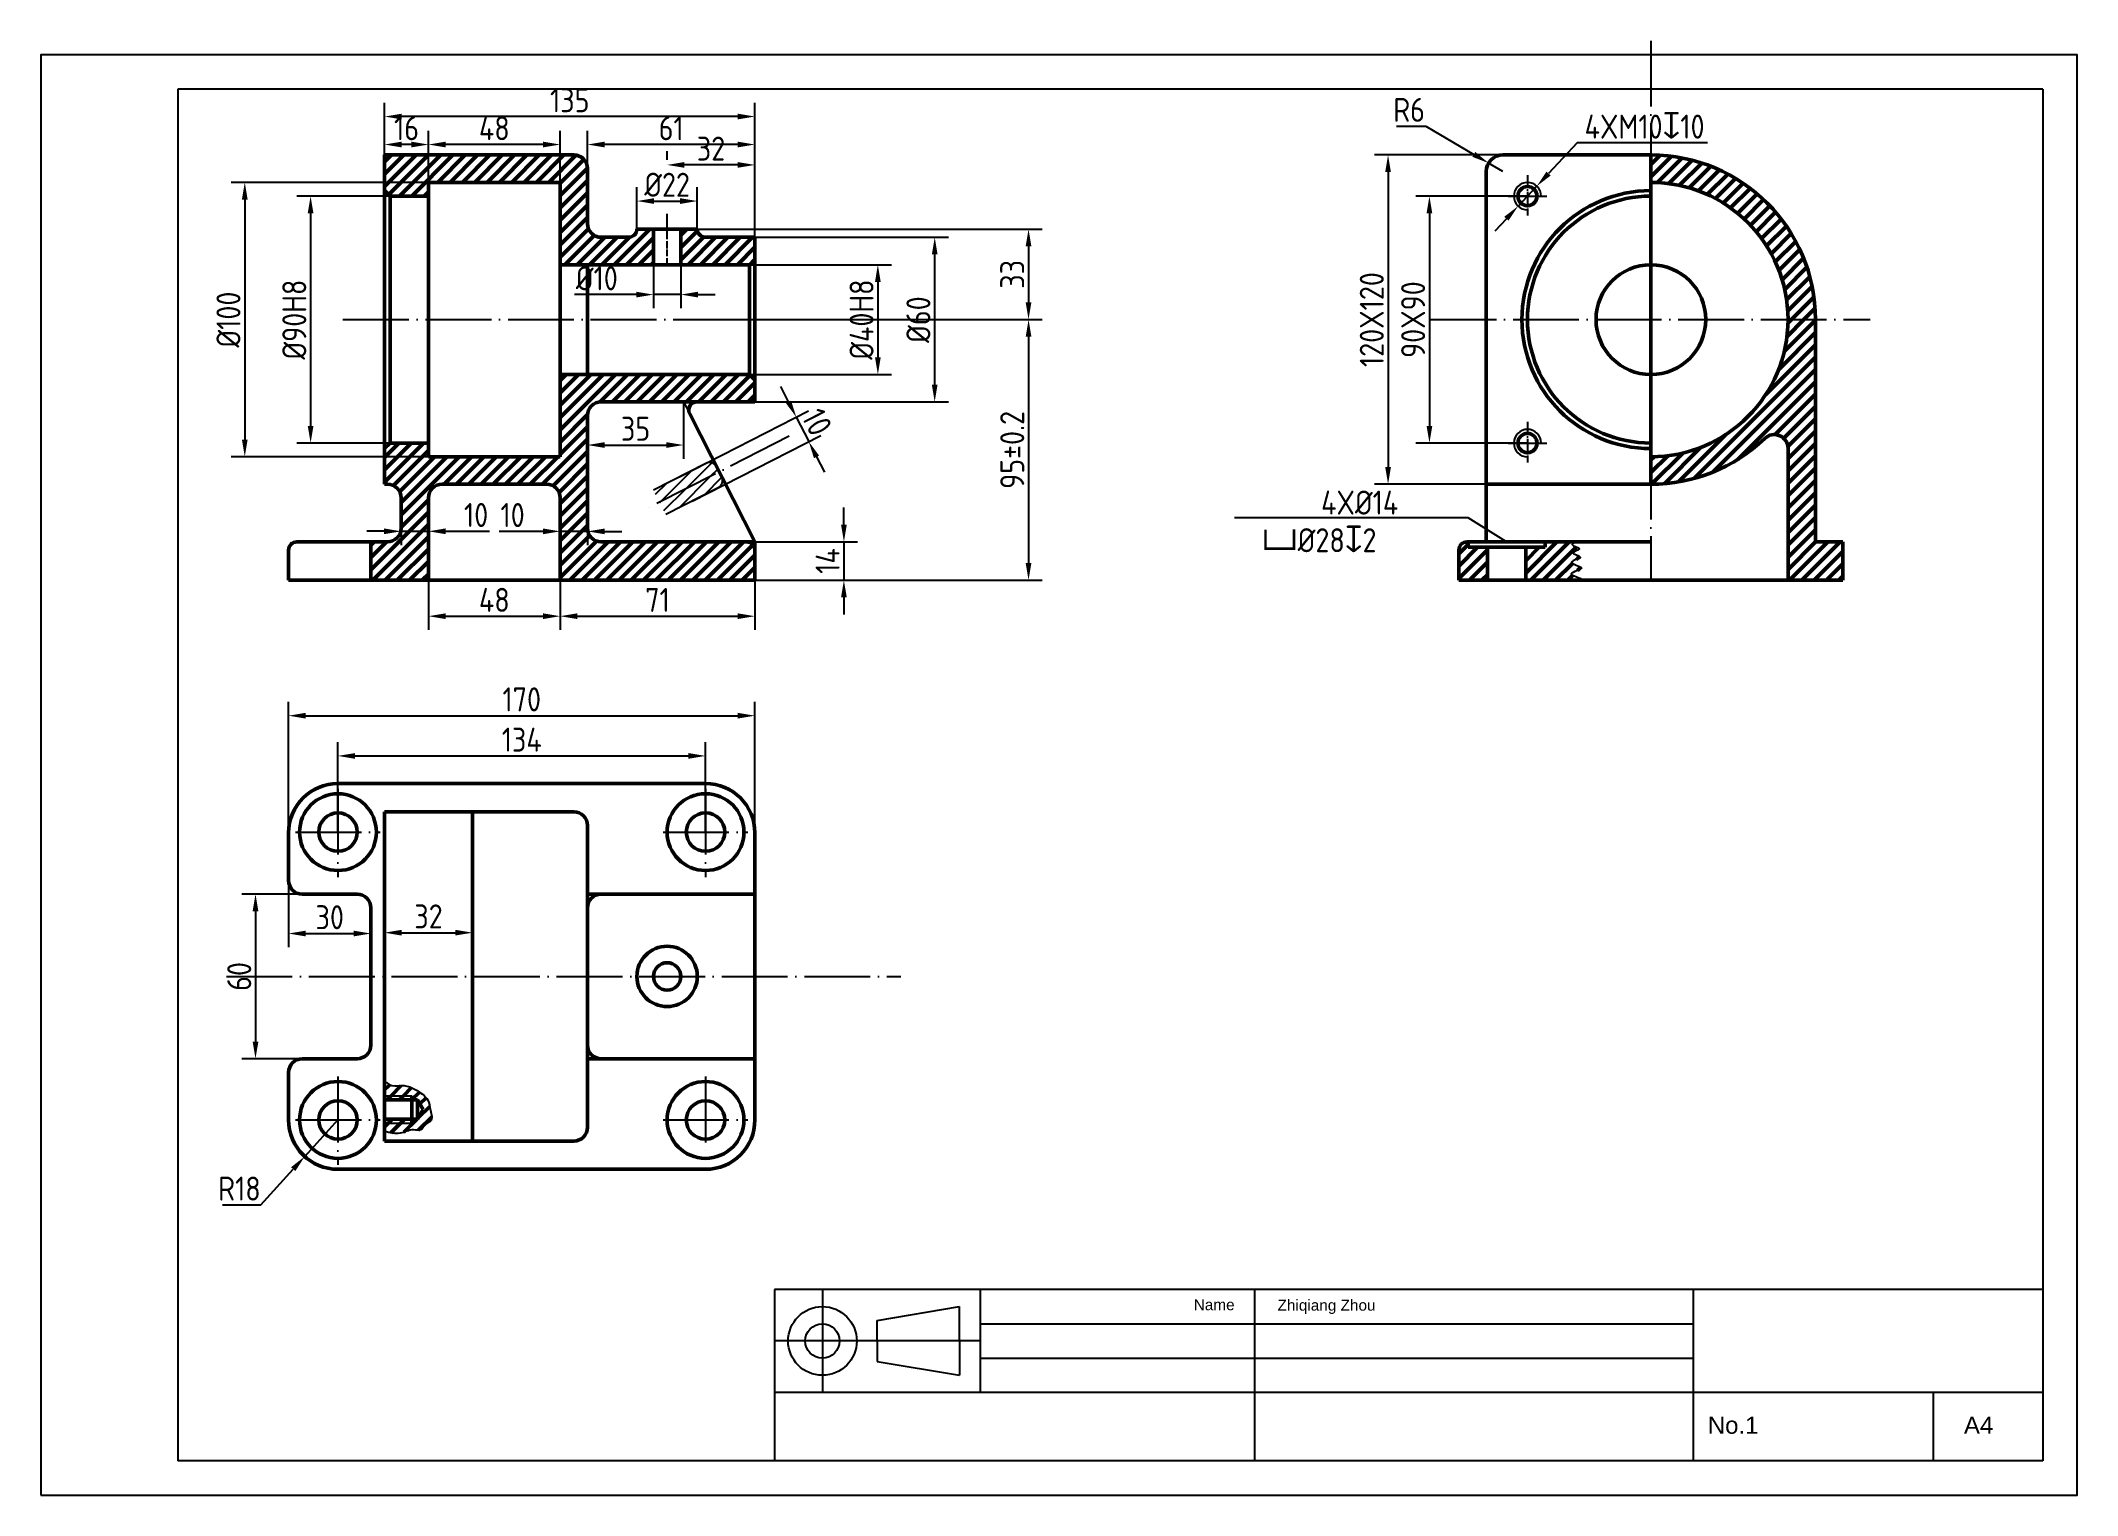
# Model space of a CAD drawing. Header units: millimetres. Extents: x 4130 to 4873, y 2611 to 3141.
import ezdxf

# ---------------------------------------------------------------- set-up
doc = ezdxf.new("R2010")
doc.units = ezdxf.units.MM
doc.linetypes.add('ACAD_ISO04W100', pattern=[30, 24, -3, 0, -3])
for name, color, linetype, lineweight in [('剖面线', 3, 'Continuous', 25), ('标注', 3, 'Continuous', 25), ('粗实线', 7, 'Continuous', 50), ('粗实线 @ 1', 7, 'Continuous', 50), ('细实线', 3, 'Continuous', 25), ('细点画线', 1, 'ACAD_ISO04W100', 25)]:
    doc.layers.add(name, color=color, linetype=linetype, lineweight=lineweight)
doc.styles.add('Annotative', font='arial.ttf')
doc.styles.add('CFST0', font='gbenor.shx', dxfattribs={"bigfont": 'gbcbig.shx'})
doc.styles.get("Standard").update_dxf_attribs({"font": 'arial.ttf'})
doc.dimstyles.new('新机械', dxfattribs={"dimscale": 2.5, "dimtxt": 3.5, "dimasz": 2.5, "dimexe": 2, "dimexo": 0, "dimtad": 1, "dimdsep": 46, "dimtxsty": 'CFST0', "dimcen": 2.5, "dimclrd": 256, "dimclre": 256, "dimclrt": 256, "dimadec": 0, "dimazin": 0, "dimtfac": 1, "dimtmove": 0, "dimatfit": 3, "dimfxl": 0, "dimlwd": -1, "dimlwe": -1, "dimarcsym": 0})
doc.dimstyles.new('新机械$3', dxfattribs={"dimscale": 2.5, "dimtxt": 3.5, "dimasz": 2.5, "dimexe": 2, "dimexo": 0, "dimtad": 1, "dimtoh": 1, "dimdsep": 46, "dimtxsty": 'CFST0', "dimcen": 2.5, "dimclrd": 256, "dimclre": 256, "dimclrt": 256, "dimadec": 0, "dimazin": 0, "dimtfac": 1, "dimtmove": 0, "dimatfit": 3, "dimfxl": 0, "dimlwd": -1, "dimlwe": -1, "dimarcsym": 0})
doc.dimstyles.new('新机械$4', dxfattribs={"dimscale": 2.5, "dimtxt": 3.5, "dimasz": 2.5, "dimexe": 2, "dimexo": 0, "dimtad": 1, "dimtoh": 1, "dimdsep": 46, "dimtxsty": 'CFST0', "dimcen": 2.5, "dimclrd": 256, "dimclre": 256, "dimclrt": 256, "dimadec": 0, "dimazin": 0, "dimtfac": 1, "dimtmove": 0, "dimatfit": 3, "dimfxl": 0, "dimlwd": -1, "dimlwe": -1, "dimarcsym": 0})
pattern_1 = [(45, (0, 70.3107), (-2.245064, 2.245064), [])]
pattern_2 = [(45, (107.966, 0), (-2.245064, 2.245064), [])]

msp = doc.modelspace()

# ---------------------------------------------------------------- texts
at = {"char_height": 6.25, "attachment_point": 1}
for s, insert in [('No.1', (4737.937, 2639.694)), ('A4', (4831.316, 2639.694))]:
    msp.add_mtext_dynamic_manual_height_columns(s, width=100, gutter_width=31.25, heights=[10.437], dxfattribs=dict(at, insert=insert))
at = {"layer": '标注', "char_height": 8.75, "width": 130.16228, "attachment_point": 1, "style": 'CFST0'}
for s, insert in [('4X%%C14', (4596.944, 2977.207)), ('{\\Fgdt|c0;\\H1.125x;v}%%C28{\\Fgdt|c0;\\H1.125x;x}2', (4575.286, 2964.589))]:
    msp.add_mtext(s, dxfattribs=dict(at, insert=insert))
at = {"layer": '粗实线 @ 1', "style": 'Annotative'}
for s, p in [('Name', (4550.5, 2678.476)), ('Zhiqiang Zhou', (4581.061, 2678.302))]:
    msp.add_text(s, height=4, dxfattribs=at).set_placement(p)

# ---------------------------------------------------------------- blocks, each defined once
blk = doc.blocks.new('*D1')
at = {"layer": 'Defpoints', "color": 0, "transparency": 16777216}
for p in [(4353.5, 3059.53), (4363.5, 3059.53), (4363.5, 3048.64)]:
    blk.add_point(p, dxfattribs=at)
at = {"layer": '标注', "transparency": 16777216}
for p, q in [((4353.5, 3059.53), (4353.5, 3043.64)), ((4363.5, 3059.53), (4363.5, 3043.64)), ((4347.25, 3048.64), (4324.75, 3048.64)), ((4363.5, 3048.64), (4353.5, 3048.64)), ((4369.75, 3048.64), (4376, 3048.64))]:
    blk.add_line(p, q, dxfattribs=at)
for points in [[(4347.25, 3049.68), (4347.25, 3047.6), (4353.5, 3048.64)], [(4369.75, 3049.68), (4369.75, 3047.6), (4363.5, 3048.64)]]:
    blk.add_solid(points, dxfattribs=at)
at = {"layer": '标注', "transparency": 16777216, "insert": (4332.88, 3054.58), "char_height": 8.75, "attachment_point": 5, "style": 'CFST0'}
blk.add_mtext('%%C10', dxfattribs=at)
blk = doc.blocks.new('*D2')
at = {"layer": 'Defpoints', "color": 0, "transparency": 16777216}
for p in [(4369.5, 3082.74), (4347.5, 3072.53), (4369.5, 3072.53)]:
    blk.add_point(p, dxfattribs=at)
at = {"layer": '标注', "transparency": 16777216}
for p, q in [((4347.5, 3072.53), (4347.5, 3087.74)), ((4353.75, 3082.74), (4363.25, 3082.74)), ((4369.5, 3072.53), (4369.5, 3087.74))]:
    blk.add_line(p, q, dxfattribs=at)
for points in [[(4353.75, 3083.78), (4353.75, 3081.7), (4347.5, 3082.74)], [(4363.25, 3083.78), (4363.25, 3081.7), (4369.5, 3082.74)]]:
    blk.add_solid(points, dxfattribs=at)
at = {"layer": '标注', "transparency": 16777216, "insert": (4358.5, 3088.68), "char_height": 8.75, "attachment_point": 5, "style": 'CFST0'}
blk.add_mtext('%%C22', dxfattribs=at)
blk = doc.blocks.new('*D3')
at = {"layer": 'Defpoints', "color": 0, "transparency": 16777216}
for p in [(4358.5, 3095.91), (4358.5, 3069.53), (4390.5, 3069.53)]:
    blk.add_point(p, dxfattribs=at)
at = {"layer": '标注', "transparency": 16777216}
for p, q in [((4358.5, 3097.74), (4358.5, 3100.91)), ((4390.5, 3069.53), (4390.5, 3100.91)), ((4384.25, 3095.91), (4364.75, 3095.91)), ((4358.5, 3069.53), (4358.5, 3078.05))]:
    blk.add_line(p, q, dxfattribs=at)
for points in [[(4364.75, 3096.95), (4364.75, 3094.87), (4358.5, 3095.91)], [(4384.25, 3096.95), (4384.25, 3094.87), (4390.5, 3095.91)]]:
    blk.add_solid(points, dxfattribs=at)
at = {"layer": '标注', "transparency": 16777216, "insert": (4374.5, 3101.85), "char_height": 8.75, "attachment_point": 5, "style": 'CFST0'}
blk.add_mtext('32', dxfattribs=at)
blk = doc.blocks.new('*D4')
at = {"layer": 'Defpoints', "color": 0, "transparency": 16777216}
for p in [(4255.5, 3113.54), (4255.5, 3099.53), (4390.5, 3069.53)]:
    blk.add_point(p, dxfattribs=at)
at = {"layer": '标注', "transparency": 16777216}
for p, q in [((4255.5, 3099.53), (4255.5, 3118.54)), ((4390.5, 3069.53), (4390.5, 3118.54)), ((4384.25, 3113.54), (4261.75, 3113.54))]:
    blk.add_line(p, q, dxfattribs=at)
for points in [[(4261.75, 3114.58), (4261.75, 3112.5), (4255.5, 3113.54)], [(4384.25, 3114.58), (4384.25, 3112.5), (4390.5, 3113.54)]]:
    blk.add_solid(points, dxfattribs=at)
at = {"layer": '标注', "transparency": 16777216, "insert": (4323, 3119.48), "char_height": 8.75, "attachment_point": 5, "style": 'CFST0'}
blk.add_mtext('135', dxfattribs=at)
blk = doc.blocks.new('*D5')
at = {"layer": 'Defpoints', "color": 0, "transparency": 16777216}
for p in [(4329.5, 3103.34), (4329.5, 3074.53), (4390.5, 3069.53)]:
    blk.add_point(p, dxfattribs=at)
at = {"layer": '标注', "transparency": 16777216}
for p, q in [((4329.5, 3074.53), (4329.5, 3108.34)), ((4390.5, 3069.53), (4390.5, 3108.34)), ((4384.25, 3103.34), (4335.75, 3103.34))]:
    blk.add_line(p, q, dxfattribs=at)
for points in [[(4335.75, 3104.38), (4335.75, 3102.3), (4329.5, 3103.34)], [(4384.25, 3104.38), (4384.25, 3102.3), (4390.5, 3103.34)]]:
    blk.add_solid(points, dxfattribs=at)
at = {"layer": '标注', "transparency": 16777216, "insert": (4360, 3109.28), "char_height": 8.75, "attachment_point": 5, "style": 'CFST0'}
blk.add_mtext('61', dxfattribs=at)
blk = doc.blocks.new('*D6')
at = {"layer": 'Defpoints', "color": 0, "transparency": 16777216}
for p in [(4271.5, 3103.34), (4271.5, 3089.53), (4319.5, 3089.53)]:
    blk.add_point(p, dxfattribs=at)
at = {"layer": '标注', "transparency": 16777216}
for p, q in [((4271.5, 3089.53), (4271.5, 3108.34)), ((4319.5, 3089.53), (4319.5, 3108.34)), ((4313.25, 3103.34), (4277.75, 3103.34))]:
    blk.add_line(p, q, dxfattribs=at)
for points in [[(4277.75, 3104.38), (4277.75, 3102.3), (4271.5, 3103.34)], [(4313.25, 3104.38), (4313.25, 3102.3), (4319.5, 3103.34)]]:
    blk.add_solid(points, dxfattribs=at)
at = {"layer": '标注', "transparency": 16777216, "insert": (4295.5, 3109.28), "char_height": 8.75, "attachment_point": 5, "style": 'CFST0'}
blk.add_mtext('48', dxfattribs=at)
blk = doc.blocks.new('*D7')
at = {"layer": 'Defpoints', "color": 0, "transparency": 16777216}
for p in [(4255.5, 3103.34), (4255.5, 3089.53), (4271.5, 3089.53)]:
    blk.add_point(p, dxfattribs=at)
at = {"layer": '标注', "transparency": 16777216}
for p, q in [((4255.5, 3089.53), (4255.5, 3108.34)), ((4271.5, 3089.53), (4271.5, 3108.34)), ((4265.25, 3103.34), (4261.75, 3103.34))]:
    blk.add_line(p, q, dxfattribs=at)
for points in [[(4261.75, 3104.38), (4261.75, 3102.3), (4255.5, 3103.34)], [(4265.25, 3104.38), (4265.25, 3102.3), (4271.5, 3103.34)]]:
    blk.add_solid(points, dxfattribs=at)
at = {"layer": '标注', "transparency": 16777216, "insert": (4263.5, 3109.28), "char_height": 8.75, "attachment_point": 5, "style": 'CFST0'}
blk.add_mtext('16', dxfattribs=at)
blk = doc.blocks.new('*D8')
at = {"layer": 'Defpoints', "color": 0, "transparency": 16777216}
for p in [(4364.5, 3009.53), (4329.5, 3000.51), (4364.5, 2993.81)]:
    blk.add_point(p, dxfattribs=at)
at = {"layer": '标注', "transparency": 16777216}
for p, q in [((4364.5, 3009.53), (4364.5, 2988.81)), ((4329.5, 3000.51), (4329.5, 2988.81)), ((4335.75, 2993.81), (4358.25, 2993.81))]:
    blk.add_line(p, q, dxfattribs=at)
for points in [[(4335.75, 2994.85), (4335.75, 2992.77), (4329.5, 2993.81)], [(4358.25, 2994.85), (4358.25, 2992.77), (4364.5, 2993.81)]]:
    blk.add_solid(points, dxfattribs=at)
at = {"layer": '标注', "transparency": 16777216, "insert": (4347, 2999.75), "char_height": 8.75, "attachment_point": 5, "style": 'CFST0'}
blk.add_mtext('35', dxfattribs=at)
blk = doc.blocks.new('*D9')
at = {"layer": 'Defpoints', "color": 0, "transparency": 16777216}
for p in [(4271.5, 2944.53), (4319.5, 2944.53), (4319.5, 2931.43)]:
    blk.add_point(p, dxfattribs=at)
at = {"layer": '标注', "transparency": 16777216}
for p, q in [((4271.5, 2944.53), (4271.5, 2926.43)), ((4319.5, 2944.53), (4319.5, 2926.43)), ((4277.75, 2931.43), (4313.25, 2931.43))]:
    blk.add_line(p, q, dxfattribs=at)
for points in [[(4277.75, 2932.47), (4277.75, 2930.39), (4271.5, 2931.43)], [(4313.25, 2932.47), (4313.25, 2930.39), (4319.5, 2931.43)]]:
    blk.add_solid(points, dxfattribs=at)
at = {"layer": '标注', "transparency": 16777216, "insert": (4295.5, 2937.37), "char_height": 8.75, "attachment_point": 5, "style": 'CFST0'}
blk.add_mtext('48', dxfattribs=at)
blk = doc.blocks.new('*D10')
at = {"layer": 'Defpoints', "color": 0, "transparency": 16777216}
for p in [(4319.5, 2944.53), (4390.5, 2944.53), (4390.5, 2931.43)]:
    blk.add_point(p, dxfattribs=at)
at = {"layer": '标注', "transparency": 16777216}
for p, q in [((4319.5, 2944.53), (4319.5, 2926.43)), ((4390.5, 2944.53), (4390.5, 2926.43)), ((4325.75, 2931.43), (4384.25, 2931.43))]:
    blk.add_line(p, q, dxfattribs=at)
for points in [[(4325.75, 2932.47), (4325.75, 2930.39), (4319.5, 2931.43)], [(4384.25, 2932.47), (4384.25, 2930.39), (4390.5, 2931.43)]]:
    blk.add_solid(points, dxfattribs=at)
at = {"layer": '标注', "transparency": 16777216, "insert": (4355, 2937.37), "char_height": 8.75, "attachment_point": 5, "style": 'CFST0'}
blk.add_mtext('71', dxfattribs=at)
blk = doc.blocks.new('*D11')
at = {"layer": 'Defpoints', "color": 0, "transparency": 16777216}
for p in [(4390.5, 2895.16), (4220.5, 2843.79), (4390.5, 2843.79)]:
    blk.add_point(p, dxfattribs=at)
at = {"layer": '标注', "transparency": 16777216}
for p, q in [((4220.5, 2843.79), (4220.5, 2900.16)), ((4390.5, 2843.79), (4390.5, 2900.16)), ((4226.75, 2895.16), (4384.25, 2895.16))]:
    blk.add_line(p, q, dxfattribs=at)
for points in [[(4226.75, 2896.21), (4226.75, 2894.12), (4220.5, 2895.16)], [(4384.25, 2896.21), (4384.25, 2894.12), (4390.5, 2895.16)]]:
    blk.add_solid(points, dxfattribs=at)
at = {"layer": '标注', "transparency": 16777216, "insert": (4305.5, 2901.1), "char_height": 8.75, "attachment_point": 5, "style": 'CFST0'}
blk.add_mtext('170', dxfattribs=at)
blk = doc.blocks.new('*D12')
at = {"layer": 'Defpoints', "color": 0, "transparency": 16777216}
for p in [(4372.5, 2880.5), (4238.5, 2852.73), (4372.5, 2852.73)]:
    blk.add_point(p, dxfattribs=at)
at = {"layer": '标注', "transparency": 16777216}
for p, q in [((4238.5, 2852.73), (4238.5, 2885.5)), ((4372.5, 2852.73), (4372.5, 2885.5)), ((4244.75, 2880.5), (4366.25, 2880.5))]:
    blk.add_line(p, q, dxfattribs=at)
for points in [[(4244.75, 2881.54), (4244.75, 2879.45), (4238.5, 2880.5)], [(4366.25, 2881.54), (4366.25, 2879.45), (4372.5, 2880.5)]]:
    blk.add_solid(points, dxfattribs=at)
at = {"layer": '标注', "transparency": 16777216, "insert": (4305.5, 2886.43), "char_height": 8.75, "attachment_point": 5, "style": 'CFST0'}
blk.add_mtext('134', dxfattribs=at)
blk = doc.blocks.new('*D13')
at = {"layer": 'Defpoints', "color": 0, "transparency": 16777216}
for p in [(4287.5, 2816.07), (4255.5, 2800.13), (4287.5, 2800.13)]:
    blk.add_point(p, dxfattribs=at)
at = {"layer": '标注', "transparency": 16777216}
for p, q in [((4255.5, 2800.13), (4255.5, 2821.07)), ((4261.75, 2816.07), (4281.25, 2816.07)), ((4287.5, 2800.13), (4287.5, 2821.07))]:
    blk.add_line(p, q, dxfattribs=at)
for points in [[(4261.75, 2817.12), (4261.75, 2815.03), (4255.5, 2816.07)], [(4281.25, 2817.12), (4281.25, 2815.03), (4287.5, 2816.07)]]:
    blk.add_solid(points, dxfattribs=at)
at = {"layer": '标注', "transparency": 16777216, "insert": (4271.5, 2822.01), "char_height": 8.75, "attachment_point": 5, "style": 'CFST0'}
blk.add_mtext('32', dxfattribs=at)
blk = doc.blocks.new('*D14')
at = {"layer": 'Defpoints', "color": 0, "transparency": 16777216}
for p in [(4220.5, 2835.13), (4250.5, 2817.81), (4250.5, 2815.76)]:
    blk.add_point(p, dxfattribs=at)
at = {"layer": '标注', "transparency": 16777216}
for p, q in [((4220.5, 2835.13), (4220.5, 2810.76)), ((4226.75, 2815.76), (4244.25, 2815.76)), ((4250.5, 2817.81), (4250.5, 2810.76))]:
    blk.add_line(p, q, dxfattribs=at)
for points in [[(4226.75, 2816.81), (4226.75, 2814.72), (4220.5, 2815.76)], [(4244.25, 2816.81), (4244.25, 2814.72), (4250.5, 2815.76)]]:
    blk.add_solid(points, dxfattribs=at)
at = {"layer": '标注', "transparency": 16777216, "insert": (4235.5, 2821.7), "char_height": 8.75, "attachment_point": 5, "style": 'CFST0'}
blk.add_mtext('30', dxfattribs=at)
blk = doc.blocks.new('*D15')
at = {"layer": 'Defpoints', "color": 0, "transparency": 16777216}
for p in [(4387.5, 2958.53), (4379.42, 2944.53), (4422.95, 2944.53)]:
    blk.add_point(p, dxfattribs=at)
at = {"layer": '标注', "transparency": 16777216}
for p, q in [((4422.95, 2964.78), (4422.95, 2971.03)), ((4387.5, 2958.53), (4427.95, 2958.53)), ((4422.95, 2958.53), (4422.95, 2944.53)), ((4379.42, 2944.53), (4427.95, 2944.53)), ((4422.95, 2938.28), (4422.95, 2932.03))]:
    blk.add_line(p, q, dxfattribs=at)
for points in [[(4421.91, 2964.78), (4424, 2964.78), (4422.95, 2958.53)], [(4421.91, 2938.28), (4424, 2938.28), (4422.95, 2944.53)]]:
    blk.add_solid(points, dxfattribs=at)
at = {"layer": '标注', "transparency": 16777216, "insert": (4417.02, 2951.53), "char_height": 8.75, "attachment_point": 5, "rotation": 90, "style": 'CFST0'}
blk.add_mtext('14', dxfattribs=at)
blk = doc.blocks.new('*D16')
at = {"layer": 'Defpoints', "color": 0, "transparency": 16777216}
for p in [(4235.5, 2830.13), (4208.43, 2770.13), (4235.5, 2770.13)]:
    blk.add_point(p, dxfattribs=at)
at = {"layer": '标注', "transparency": 16777216}
for p, q in [((4235.5, 2830.13), (4203.43, 2830.13)), ((4208.43, 2823.88), (4208.43, 2776.38)), ((4235.5, 2770.13), (4203.43, 2770.13))]:
    blk.add_line(p, q, dxfattribs=at)
for points in [[(4207.39, 2823.88), (4209.48, 2823.88), (4208.43, 2830.13)], [(4207.39, 2776.38), (4209.48, 2776.38), (4208.43, 2770.13)]]:
    blk.add_solid(points, dxfattribs=at)
at = {"layer": '标注', "transparency": 16777216, "insert": (4202.5, 2800.13), "char_height": 8.75, "attachment_point": 5, "rotation": 90, "style": 'CFST0'}
blk.add_mtext('60', dxfattribs=at)
blk = doc.blocks.new('*D17')
at = {"layer": 'Defpoints', "color": 0, "transparency": 16777216}
for p in [(4319.5, 3089.53), (4204.52, 2989.53), (4319.5, 2989.53)]:
    blk.add_point(p, dxfattribs=at)
at = {"layer": '标注', "transparency": 16777216}
for p, q in [((4319.5, 3089.53), (4199.52, 3089.53)), ((4204.52, 3083.28), (4204.52, 2995.78)), ((4319.5, 2989.53), (4199.52, 2989.53))]:
    blk.add_line(p, q, dxfattribs=at)
for points in [[(4203.48, 3083.28), (4205.56, 3083.28), (4204.52, 3089.53)], [(4203.48, 2995.78), (4205.56, 2995.78), (4204.52, 2989.53)]]:
    blk.add_solid(points, dxfattribs=at)
at = {"layer": '标注', "transparency": 16777216, "insert": (4198.58, 3039.53), "char_height": 8.75, "attachment_point": 5, "rotation": 90, "style": 'CFST0'}
blk.add_mtext('%%C100', dxfattribs=at)
blk = doc.blocks.new('*D18')
at = {"layer": 'Defpoints', "color": 0, "transparency": 16777216}
for p in [(4261.5, 2963.53), (4271.5, 2963.53), (4271.5, 2962.37)]:
    blk.add_point(p, dxfattribs=at)
at = {"layer": '标注', "transparency": 16777216}
for p, q in [((4261.5, 2963.53), (4261.5, 2957.37)), ((4271.5, 2963.53), (4271.5, 2957.37)), ((4255.25, 2962.37), (4249, 2962.37)), ((4261.5, 2962.37), (4271.5, 2962.37)), ((4277.75, 2962.37), (4293.7, 2962.37))]:
    blk.add_line(p, q, dxfattribs=at)
for points in [[(4255.25, 2963.42), (4255.25, 2961.33), (4261.5, 2962.37)], [(4277.75, 2963.42), (4277.75, 2961.33), (4271.5, 2962.37)]]:
    blk.add_solid(points, dxfattribs=at)
at = {"layer": '标注', "transparency": 16777216, "insert": (4288.85, 2968.31), "char_height": 8.75, "attachment_point": 5, "style": 'CFST0'}
blk.add_mtext('10', dxfattribs=at)
blk = doc.blocks.new('*D19')
at = {"layer": 'Defpoints', "color": 0, "transparency": 16777216}
for p in [(4319.5, 2963.53), (4329.5, 2963.53), (4319.5, 2962.34)]:
    blk.add_point(p, dxfattribs=at)
at = {"layer": '标注', "transparency": 16777216}
for p, q in [((4319.5, 2963.53), (4319.5, 2957.34)), ((4329.5, 2963.53), (4329.5, 2957.34)), ((4313.25, 2962.34), (4297.31, 2962.34)), ((4329.5, 2962.34), (4319.5, 2962.34)), ((4335.75, 2962.34), (4342, 2962.34))]:
    blk.add_line(p, q, dxfattribs=at)
for points in [[(4313.25, 2963.38), (4313.25, 2961.3), (4319.5, 2962.34)], [(4335.75, 2963.38), (4335.75, 2961.3), (4329.5, 2962.34)]]:
    blk.add_solid(points, dxfattribs=at)
at = {"layer": '标注', "transparency": 16777216, "insert": (4302.16, 2968.28), "char_height": 8.75, "attachment_point": 5, "style": 'CFST0'}
blk.add_mtext('10', dxfattribs=at)
blk = doc.blocks.new('*D20')
at = {"layer": 'Defpoints', "color": 0, "transparency": 16777216}
for p in [(4257.5, 3084.53), (4228.52, 2994.53), (4257.5, 2994.53)]:
    blk.add_point(p, dxfattribs=at)
at = {"layer": '标注', "transparency": 16777216}
for p, q in [((4257.5, 3084.53), (4223.52, 3084.53)), ((4228.52, 3078.28), (4228.52, 3000.78)), ((4257.5, 2994.53), (4223.52, 2994.53))]:
    blk.add_line(p, q, dxfattribs=at)
for points in [[(4227.48, 3078.28), (4229.56, 3078.28), (4228.52, 3084.53)], [(4227.48, 3000.78), (4229.56, 3000.78), (4228.52, 2994.53)]]:
    blk.add_solid(points, dxfattribs=at)
at = {"layer": '标注', "transparency": 16777216, "insert": (4222.58, 3039.53), "char_height": 8.75, "attachment_point": 5, "rotation": 90, "style": 'CFST0'}
blk.add_mtext('%%C90H8', dxfattribs=at)
blk = doc.blocks.new('*D21')
at = {"layer": 'Defpoints', "color": 0, "transparency": 16777216}
for p in [(4388.5, 3059.53), (4388.5, 3019.53), (4435.33, 3019.53)]:
    blk.add_point(p, dxfattribs=at)
at = {"layer": '标注', "transparency": 16777216}
for p, q in [((4388.5, 3059.53), (4440.33, 3059.53)), ((4435.33, 3053.28), (4435.33, 3025.78)), ((4388.5, 3019.53), (4440.33, 3019.53))]:
    blk.add_line(p, q, dxfattribs=at)
for points in [[(4434.29, 3053.28), (4436.37, 3053.28), (4435.33, 3059.53)], [(4434.29, 3025.78), (4436.37, 3025.78), (4435.33, 3019.53)]]:
    blk.add_solid(points, dxfattribs=at)
at = {"layer": '标注', "transparency": 16777216, "insert": (4429.39, 3039.53), "char_height": 8.75, "attachment_point": 5, "rotation": 90, "style": 'CFST0'}
blk.add_mtext('%%C40H8', dxfattribs=at)
blk = doc.blocks.new('*D22')
at = {"layer": 'Defpoints', "color": 0, "transparency": 16777216}
for p in [(4377.7, 3069.53), (4456.06, 3069.53), (4362.5, 3009.53)]:
    blk.add_point(p, dxfattribs=at)
at = {"layer": '标注', "transparency": 16777216}
for p, q in [((4377.7, 3069.53), (4461.06, 3069.53)), ((4456.06, 3015.78), (4456.06, 3063.28)), ((4362.5, 3009.53), (4461.06, 3009.53))]:
    blk.add_line(p, q, dxfattribs=at)
for points in [[(4455.02, 3063.28), (4457.1, 3063.28), (4456.06, 3069.53)], [(4455.02, 3015.78), (4457.1, 3015.78), (4456.06, 3009.53)]]:
    blk.add_solid(points, dxfattribs=at)
at = {"layer": '标注', "transparency": 16777216, "insert": (4450.12, 3039.53), "char_height": 8.75, "attachment_point": 5, "rotation": 90, "style": 'CFST0'}
blk.add_mtext('%%C60', dxfattribs=at)
blk = doc.blocks.new('*D23')
at = {"layer": 'Defpoints', "color": 0, "transparency": 16777216}
for p in [(4363.5, 3072.53), (4363.5, 3039.53), (4490.27, 3039.53)]:
    blk.add_point(p, dxfattribs=at)
at = {"layer": '标注', "transparency": 16777216}
for p, q in [((4363.5, 3072.53), (4495.27, 3072.53)), ((4490.27, 3066.28), (4490.27, 3045.78)), ((4363.5, 3039.53), (4441.06, 3039.53)), ((4460.75, 3039.53), (4495.27, 3039.53))]:
    blk.add_line(p, q, dxfattribs=at)
for points in [[(4489.23, 3066.28), (4491.31, 3066.28), (4490.27, 3072.53)], [(4489.23, 3045.78), (4491.31, 3045.78), (4490.27, 3039.53)]]:
    blk.add_solid(points, dxfattribs=at)
at = {"layer": '标注', "transparency": 16777216, "insert": (4484.33, 3056.03), "char_height": 8.75, "attachment_point": 5, "rotation": 90, "style": 'CFST0'}
blk.add_mtext('33', dxfattribs=at)
blk = doc.blocks.new('*D24')
at = {"layer": 'Defpoints', "color": 0, "transparency": 16777216}
for p in [(4363.5, 3039.53), (4390.5, 2944.53), (4490.27, 2944.53)]:
    blk.add_point(p, dxfattribs=at)
at = {"layer": '标注', "transparency": 16777216}
for p, q in [((4363.5, 3039.53), (4495.27, 3039.53)), ((4490.27, 3033.28), (4490.27, 2950.78)), ((4390.5, 2944.53), (4495.27, 2944.53))]:
    blk.add_line(p, q, dxfattribs=at)
for points in [[(4489.23, 3033.28), (4491.31, 3033.28), (4490.27, 3039.53)], [(4489.23, 2950.78), (4491.31, 2950.78), (4490.27, 2944.53)]]:
    blk.add_solid(points, dxfattribs=at)
at = {"layer": '标注', "transparency": 16777216, "insert": (4484.33, 2992.03), "char_height": 8.75, "attachment_point": 5, "rotation": 90, "style": 'CFST0'}
blk.add_mtext('95%%P0.2', dxfattribs=at)
blk = doc.blocks.new('*D25')
at = {"layer": 'Defpoints', "color": 0, "transparency": 16777216}
for p in [(4672.18, 3084.53), (4636.43, 2994.53), (4672.18, 2994.53)]:
    blk.add_point(p, dxfattribs=at)
at = {"layer": '标注', "transparency": 16777216}
for p, q in [((4672.18, 3084.53), (4631.43, 3084.53)), ((4636.43, 3078.28), (4636.43, 3000.78)), ((4672.18, 2994.53), (4631.43, 2994.53))]:
    blk.add_line(p, q, dxfattribs=at)
for points in [[(4635.39, 3078.28), (4637.47, 3078.28), (4636.43, 3084.53)], [(4635.39, 3000.78), (4637.47, 3000.78), (4636.43, 2994.53)]]:
    blk.add_solid(points, dxfattribs=at)
at = {"layer": '标注', "transparency": 16777216, "insert": (4630.49, 3039.53), "char_height": 8.75, "attachment_point": 5, "rotation": 90, "style": 'CFST0'}
blk.add_mtext('90X90', dxfattribs=at)
blk = doc.blocks.new('*D26')
at = {"layer": 'Defpoints', "color": 0, "transparency": 16777216}
for p in [(4690.18, 3099.53), (4621.35, 2979.53), (4690.18, 2979.53)]:
    blk.add_point(p, dxfattribs=at)
at = {"layer": '标注', "transparency": 16777216}
for p, q in [((4690.18, 3099.53), (4616.35, 3099.53)), ((4621.35, 3093.28), (4621.35, 2985.78)), ((4690.18, 2979.53), (4616.35, 2979.53))]:
    blk.add_line(p, q, dxfattribs=at)
for points in [[(4620.31, 3093.28), (4622.39, 3093.28), (4621.35, 3099.53)], [(4620.31, 2985.78), (4622.39, 2985.78), (4621.35, 2979.53)]]:
    blk.add_solid(points, dxfattribs=at)
at = {"layer": '标注', "transparency": 16777216, "insert": (4615.41, 3039.53), "char_height": 8.75, "attachment_point": 5, "rotation": 90, "style": 'CFST0'}
blk.add_mtext('120X120', dxfattribs=at)
blk = doc.blocks.new('*D27')
at = {"layer": 'Defpoints', "color": 0, "transparency": 16777216}
for p in [(4410.14, 2995.05), (4363.04, 2982.27), (4367.58, 2973.36)]:
    blk.add_point(p, dxfattribs=at)
at = {"layer": '标注', "transparency": 16777216}
for p, q in [((4402.76, 3009.53), (4399.92, 3015.1)), ((4363.04, 2982.27), (4410.05, 3006.23)), ((4405.6, 3003.96), (4410.14, 2995.05)), ((4367.58, 2973.36), (4414.59, 2997.32)), ((4412.98, 2989.49), (4415.82, 2983.92))]:
    blk.add_line(p, q, dxfattribs=at)
for points in [[(4403.69, 3010), (4401.83, 3009.06), (4405.6, 3003.96)], [(4413.91, 2989.96), (4412.05, 2989.01), (4410.14, 2995.05)]]:
    blk.add_solid(points, dxfattribs=at)
at = {"layer": '标注', "transparency": 16777216, "insert": (4413.16, 3002.21), "char_height": 8.75, "attachment_point": 5, "rotation": 297.01267, "style": 'CFST0'}
blk.add_mtext('10', dxfattribs=at)
blk = doc.blocks.new('*D28')
at = {"layer": 'Defpoints', "color": 0, "transparency": 16777216}
for p in [(4658.01, 3096.57), (4663.18, 3093.53)]:
    blk.add_point(p, dxfattribs=at)
at = {"layer": '标注', "transparency": 16777216}
for p, q in [((4624.47, 3110.05), (4635.14, 3110.05)), ((4635.14, 3110.05), (4652.62, 3099.75)), ((4663.18, 3093.53), (4658.01, 3096.57))]:
    blk.add_line(p, q, dxfattribs=at)
blk.add_solid([(4653.15, 3100.65), (4652.09, 3098.85), (4658.01, 3096.57)], dxfattribs=at)
at = {"layer": '标注', "transparency": 16777216, "insert": (4629.03, 3115.99), "char_height": 8.75, "attachment_point": 5, "style": 'CFST0'}
blk.add_mtext('R6', dxfattribs=at)
blk = doc.blocks.new('*D29')
at = {"layer": 'Defpoints', "color": 0, "transparency": 16777216}
for p in [(4238.5, 2747.82), (4226.39, 2734.51)]:
    blk.add_point(p, dxfattribs=at)
at = {"layer": '标注', "transparency": 16777216}
for p, q in [((4238.5, 2747.82), (4226.39, 2734.51)), ((4210.33, 2716.86), (4222.18, 2729.89)), ((4196.37, 2716.86), (4210.33, 2716.86))]:
    blk.add_line(p, q, dxfattribs=at)
blk.add_solid([(4221.41, 2730.59), (4222.95, 2729.19), (4226.39, 2734.51)], dxfattribs=at)
at = {"layer": '标注', "transparency": 16777216, "insert": (4202.57, 2722.8), "char_height": 8.75, "attachment_point": 5, "style": 'CFST0'}
blk.add_mtext('R18', dxfattribs=at)
blk = doc.blocks.new('*D30')
at = {"layer": 'Defpoints', "color": 0, "transparency": 16777216}
for p in [(4675.59, 3088.18), (4668.76, 3080.88)]:
    blk.add_point(p, dxfattribs=at)
at = {"layer": '标注', "transparency": 16777216}
for p, q in [((4690.31, 3103.92), (4679.86, 3092.74)), ((4737.87, 3103.92), (4690.31, 3103.92)), ((4668.76, 3080.88), (4675.59, 3088.18)), ((4664.49, 3076.31), (4660.22, 3071.75))]:
    blk.add_line(p, q, dxfattribs=at)
for points in [[(4679.1, 3093.46), (4680.62, 3092.03), (4675.59, 3088.18)], [(4663.73, 3077.02), (4665.25, 3075.6), (4668.76, 3080.88)]]:
    blk.add_solid(points, dxfattribs=at)
at = {"layer": '标注', "transparency": 16777216, "insert": (4714.87, 3110.41), "char_height": 8.75, "attachment_point": 5, "style": 'CFST0'}
blk.add_mtext('4XM10{\\Fgdt|c0;\\H1.125x;x}10', dxfattribs=at)

# ---------------------------------------------------------------- dimensions: what is measured, and where the dimension line sits
at = {"layer": '标注'}
for base, p1, p2, picture, middle in [((4255.504, 3113.543), (4390.504, 3069.528), (4255.504, 3099.528), '*D4', (4323.004, 3119.48)), ((4329.504, 3103.338), (4390.504, 3069.528), (4329.504, 3074.528), '*D5', (4360.004, 3109.275)), ((4364.504, 2993.812), (4329.504, 3000.507), (4364.504, 3009.528), '*D8', (4347.004, 2999.749)), ((4319.504, 2931.428), (4271.504, 2944.528), (4319.504, 2944.528), '*D9', (4295.504, 2937.366)), ((4390.504, 2895.164), (4220.504, 2843.789), (4390.504, 2843.789), '*D11', (4305.504, 2901.101)), ((4372.504, 2880.495), (4238.504, 2852.727), (4372.504, 2852.727), '*D12', (4305.504, 2886.433)), ((4250.504, 2815.765), (4220.504, 2835.133), (4250.504, 2817.813), '*D14', (4235.504, 2821.702)), ((4287.504, 2816.074), (4255.504, 2800.133), (4287.504, 2800.133), '*D13', (4271.504, 2822.011))]:
    dim = msp.add_linear_dim(base=base, p1=p1, p2=p2, dimstyle='新机械', dxfattribs=at)
    dim.commit()
    dim.dimension.update_dxf_attribs({"geometry": picture, "text_midpoint": middle})
for center, mpoint, picture, middle in [((4663.176, 3093.528), (4658.007, 3096.575), '*D28', (4629.026, 3110.049)), ((4238.504, 2747.823), (4226.389, 2734.51), '*D29', (4202.567, 2716.861))]:
    dim = msp.add_radius_dim(center=center, mpoint=mpoint, dimstyle='新机械$4', dxfattribs=at)
    dim.commit()
    dim.dimension.update_dxf_attribs({"geometry": picture, "text_midpoint": middle, "dimtype": 164})
for base, p1, p2, picture, middle in [((4255.504, 3103.338), (4271.504, 3089.528), (4255.504, 3089.528), '*D7', (4263.504, 3109.275)), ((4271.504, 3103.338), (4319.504, 3089.528), (4271.504, 3089.528), '*D6', (4295.504, 3109.275)), ((4390.504, 2931.428), (4319.504, 2944.528), (4390.504, 2944.528), '*D10', (4355.004, 2937.366))]:
    dim = msp.add_linear_dim(base=base, p1=p1, p2=p2, dimstyle='新机械', override={"dimtmove": 1}, dxfattribs=at)
    dim.commit()
    dim.dimension.update_dxf_attribs({"geometry": picture, "text_midpoint": middle})
dim = msp.add_diameter_dim_2p(p1=(4668.76, 3080.877), p2=(4675.591, 3088.18), text='4XM10{\\Fgdt|c0;\\H1.125x;x}10', dimstyle='新机械$3', dxfattribs=at)
dim.commit()
dim.dimension.update_dxf_attribs({"geometry": '*D30', "text_midpoint": (4714.873, 3103.922), "dimtype": 163})
for base, p1, p2, picture, middle in [((4358.504, 3095.912), (4390.504, 3069.528), (4358.504, 3069.528), '*D3', (4374.504, 3095.912)), ((4271.504, 2962.375), (4261.504, 2963.528), (4271.504, 2963.528), '*D18', (4288.85, 2962.375)), ((4319.504, 2962.341), (4329.504, 2963.528), (4319.504, 2963.528), '*D19', (4302.157, 2962.341))]:
    dim = msp.add_linear_dim(base=base, p1=p1, p2=p2, dimstyle='新机械', dxfattribs=at)
    dim.commit()
    dim.dimension.update_dxf_attribs({"geometry": picture, "text_midpoint": middle, "dimtype": 160})
for base, p1, p2, text, picture, middle in [((4621.348, 2979.528), (4690.176, 3099.528), (4690.176, 2979.528), '<>X120', '*D26', (4615.41, 3039.528)), ((4204.521, 2989.528), (4319.504, 3089.528), (4319.504, 2989.528), '%%C<>', '*D17', (4198.584, 3039.528)), ((4228.521, 2994.528), (4257.504, 3084.528), (4257.504, 2994.528), '%%C<>H8', '*D20', (4222.583, 3039.528)), ((4636.432, 2994.528), (4672.176, 3084.528), (4672.176, 2994.528), '<>X90', '*D25', (4630.495, 3039.528)), ((4456.059, 3069.528), (4362.504, 3009.528), (4377.7, 3069.528), '%%C<>', '*D22', (4450.121, 3039.528)), ((4435.331, 3019.528), (4388.504, 3059.528), (4388.504, 3019.528), '%%C<>H8', '*D21', (4429.394, 3039.528))]:
    dim = msp.add_linear_dim(base=base, p1=p1, p2=p2, angle=90, text=text, dimstyle='新机械', dxfattribs=at)
    dim.commit()
    dim.dimension.update_dxf_attribs({"geometry": picture, "text_midpoint": middle})
for base, p1, p2, picture, middle in [((4369.504, 3082.739), (4347.504, 3072.528), (4369.504, 3072.528), '*D2', (4358.504, 3082.739)), ((4363.504, 3048.641), (4353.504, 3059.528), (4363.504, 3059.528), '*D1', (4332.876, 3048.641))]:
    dim = msp.add_linear_dim(base=base, p1=p1, p2=p2, text='%%C<>', dimstyle='新机械', dxfattribs=at)
    dim.commit()
    dim.dimension.update_dxf_attribs({"geometry": picture, "text_midpoint": middle, "dimtype": 160})
for base, p1, p2, picture, middle in [((4490.269, 3039.528), (4363.504, 3072.528), (4363.504, 3039.528), '*D23', (4484.331, 3056.028)), ((4422.955, 2944.528), (4387.504, 2958.528), (4379.421, 2944.528), '*D15', (4417.017, 2951.528)), ((4208.434, 2770.133), (4235.504, 2830.133), (4235.504, 2770.133), '*D16', (4202.497, 2800.133))]:
    dim = msp.add_linear_dim(base=base, p1=p1, p2=p2, angle=90, dimstyle='新机械', dxfattribs=at)
    dim.commit()
    dim.dimension.update_dxf_attribs({"geometry": picture, "text_midpoint": middle})
dim = msp.add_linear_dim(base=(4490.269, 2944.528), p1=(4363.504, 3039.528), p2=(4390.504, 2944.528), angle=90, text='<>%%P0.2', dimstyle='新机械', override={"dimtmove": 1}, dxfattribs=at)
dim.commit()
dim.dimension.update_dxf_attribs({"geometry": '*D24', "text_midpoint": (4484.331, 2992.028)})
dim = msp.add_aligned_dim(p1=(4363.037, 2982.266), p2=(4367.579, 2973.357), distance=47.772, dimstyle='新机械', dxfattribs=at)
dim.commit()
dim.dimension.update_dxf_attribs({"geometry": '*D27', "text_midpoint": (4413.158, 3002.205)})

# ---------------------------------------------------------------- hatches: boundary and pattern name
at = {"layer": '剖面线', "lineweight": 50}
h = msp.add_hatch(dxfattribs=at)
h.set_pattern_fill('LINE', color=256, angle=45)
h.paths.add_polyline_path([(4255.504, 3099.528), (4255.504, 3086.528), (4257.504, 3084.528), (4271.504, 3084.528), (4271.504, 3089.528), (4319.504, 3089.528), (4319.504, 3059.528), (4353.504, 3059.528), (4353.504, 3072.528), (4347.504, 3072.528, -0.4142136), (4344.504, 3069.528), (4334.504, 3069.528, -0.4142136), (4329.504, 3074.528), (4329.504, 3094.528, 0.4142136), (4324.504, 3099.528)])
h = msp.add_hatch(dxfattribs=at)
h.set_pattern_fill('LINE', color=256, angle=45)
h.set_pattern_definition(pattern_2)
h.paths.add_polyline_path([(4717.176, 3099.528), (4717.176, 3089.528, -0.4142136), (4767.176, 3039.528), (4777.176, 3039.528, 0.4142136)])
h = msp.add_hatch(dxfattribs=at)
h.set_pattern_fill('LINE', color=256, angle=45)
h.paths.add_polyline_path([(4390.504, 3069.528), (4372.504, 3069.528, -0.4142136), (4369.504, 3072.528), (4363.504, 3072.528), (4363.504, 3059.528), (4388.504, 3059.528), (4390.504, 3061.528)])
h = msp.add_hatch(dxfattribs=at)
h.set_pattern_fill('LINE', color=256, angle=45)
h.set_pattern_definition(pattern_2)
h.paths.add_polyline_path([(4767.176, 2944.528), (4787.176, 2944.528), (4787.176, 2958.528), (4777.176, 2958.528), (4777.176, 3039.528), (4767.176, 3039.528, -0.4142136), (4717.176, 2989.528), (4717.176, 2979.528, 0.193534), (4758.714, 2996.232, -0.6607132), (4767.176, 2992.624)])
h = msp.add_hatch(dxfattribs=at)
h.set_pattern_fill('LINE', color=256, angle=45)
h.paths.add_polyline_path([(4390.504, 3017.528), (4388.504, 3019.528), (4319.504, 3019.528), (4319.504, 2989.528), (4271.504, 2989.528), (4271.504, 2994.528), (4257.504, 2994.528), (4255.504, 2992.528), (4255.504, 2979.528), (4256.504, 2979.528, -0.4142136), (4261.504, 2974.528), (4261.504, 2963.528, -0.4142136), (4256.504, 2958.528), (4255.504, 2958.528), (4250.504, 2958.528), (4250.504, 2944.528), (4271.504, 2944.528), (4271.504, 2974.528, -0.4142136), (4276.504, 2979.528), (4314.504, 2979.528, -0.4142136), (4319.504, 2974.528), (4319.504, 2944.528), (4390.504, 2944.528), (4390.504, 2955.528, 0.4142136), (4387.504, 2958.528), (4334.504, 2958.528, -0.4142136), (4329.504, 2963.528), (4329.504, 3004.528, -0.4142136), (4334.504, 3009.528), (4390.504, 3009.528)])
at = {"layer": '剖面线'}
h = msp.add_hatch(dxfattribs=at)
h.set_pattern_fill('LINE', color=256, angle=45)
h.paths.add_polyline_path([(4377.504, 2984.028), (4376.589, 2985.822, 0.4129152), (4372.56, 2987.12), (4353.515, 2977.411), (4355.786, 2972.956)])
h = msp.add_hatch(dxfattribs=at)
h.set_pattern_fill('LINE', color=256, angle=45)
h.paths.add_polyline_path([(4377.102, 2978.211, 0.4156278), (4378.406, 2982.26), (4377.504, 2984.028), (4355.786, 2972.956), (4358.057, 2968.502)])
at = {"layer": '剖面线', "lineweight": 50}
h = msp.add_hatch(dxfattribs=at)
h.set_pattern_fill('LINE', color=256, angle=45)
h.set_pattern_definition(pattern_2)
h.paths.add_polyline_path([(4657.582, 2956.528), (4650.582, 2956.528), (4650.582, 2958.528), (4650.176, 2958.528, 0.4142136), (4647.176, 2955.528), (4647.176, 2944.528), (4657.582, 2944.528)])
h = msp.add_hatch(dxfattribs=at)
h.set_pattern_fill('LINE', color=256, angle=45)
h.set_pattern_definition(pattern_2)
edge = h.paths.add_edge_path()
edge.add_spline(control_points=[(4692.266, 2944.528), (4691.64, 2945.645), (4684.456, 2946.687), (4695.458, 2949.052), (4684.749, 2951.035), (4694.377, 2952.879), (4686.3, 2954.484), (4693.652, 2956.001), (4686.885, 2957.332), (4689.251, 2958.194), (4690.168, 2958.528)], knot_values=[0, 0, 0, 0, 4.7513412, 9.0079269, 13.1819691, 16.8974956, 20.0149945, 22.8256081, 25.994037, 28, 28, 28, 28], degree=3, periodic=0)
edge.add_line((4690.168, 2958.528), (4678.582, 2958.528))
edge.add_line((4678.582, 2958.528), (4678.582, 2956.528))
edge.add_line((4678.582, 2956.528), (4671.582, 2956.528))
edge.add_line((4671.582, 2956.528), (4671.582, 2944.528))
edge.add_line((4671.582, 2944.528), (4692.266, 2944.528))
h = msp.add_hatch(dxfattribs=at)
h.set_pattern_fill('LINE', color=256, angle=45)
h.set_pattern_definition(pattern_1)
edge = h.paths.add_edge_path()
edge.add_line((4265.442, 2756.633), (4265.442, 2755.133))
edge.add_line((4265.442, 2755.133), (4267.504, 2755.133))
edge.add_line((4267.504, 2755.133), (4269.525, 2751.633))
edge.add_line((4269.525, 2751.633), (4267.504, 2748.133))
edge.add_line((4267.504, 2748.133), (4265.442, 2748.133))
edge.add_line((4265.442, 2748.133), (4265.442, 2746.633))
edge.add_line((4265.442, 2746.633), (4255.504, 2746.633))
edge.add_line((4255.504, 2746.633), (4255.504, 2743.723))
edge.add_spline(control_points=[(4255.504, 2743.723), (4256.45, 2743.423), (4258.276, 2742.845), (4261.977, 2742.755), (4265.027, 2744.702), (4269.137, 2743.54), (4270.139, 2746.528), (4273.331, 2747.45), (4272.054, 2751.47), (4271.609, 2755.873), (4267.17, 2758.74), (4262.68, 2760.903), (4258.434, 2759.672), (4256.352, 2761.24), (4255.504, 2761.879)], knot_values=[0, 0, 0, 0, 2.9755344, 5.7394309, 10.7908476, 13.3244077, 16.6231247, 18.1937892, 22.2066668, 25.9485386, 31.993424, 36.3287911, 40.7728103, 43.8274385, 43.8274385, 43.8274385, 43.8274385], degree=3, periodic=0)
edge.add_line((4255.504, 2761.879), (4255.504, 2756.633))
edge.add_line((4255.504, 2756.633), (4265.442, 2756.633))
h = msp.add_hatch(dxfattribs=at)
h.set_pattern_fill('LINE', color=256, angle=45)
h.set_pattern_definition(pattern_1)
h.paths.add_polyline_path([(4265.442, 2756.633), (4255.504, 2756.633), (4255.504, 2755.133), (4265.442, 2755.133)], flags=17)
h = msp.add_hatch(dxfattribs=at)
h.set_pattern_fill('LINE', color=256, angle=45)
h.set_pattern_definition(pattern_1)
h.paths.add_polyline_path([(4265.442, 2748.133), (4255.504, 2748.133), (4255.504, 2746.633), (4265.442, 2746.633)], flags=17)

# ---------------------------------------------------------------- linework, layer by layer
for p, q in [((4860.126, 3123.523), (4180.126, 3123.523)), ((4180.126, 3123.523), (4180.126, 2623.523)), ((4860.126, 3123.523), (4860.126, 2623.523)), ((4860.126, 2686.023), (4397.626, 2686.023)), ((4397.626, 2686.023), (4397.626, 2623.523)), ((4415.126, 2686.023), (4415.126, 2648.523)), ((4472.626, 2686.023), (4472.626, 2648.523)), ((4572.626, 2686.023), (4572.626, 2623.523)), ((4732.626, 2686.023), (4732.626, 2623.523)), ((4435.126, 2674.773), (4465.126, 2679.773)), ((4435.126, 2667.273), (4435.126, 2674.773)), ((4465.126, 2667.273), (4465.126, 2679.773)), ((4472.626, 2673.523), (4732.626, 2673.523)), ((4472.626, 2667.273), (4397.626, 2667.273)), ((4435.126, 2667.273), (4435.126, 2659.773)), ((4465.126, 2667.273), (4465.126, 2654.773)), ((4435.126, 2659.773), (4465.126, 2654.773)), ((4472.626, 2661.023), (4732.626, 2661.023)), ((4860.126, 2648.523), (4397.626, 2648.523)), ((4820.126, 2648.523), (4820.126, 2623.523)), ((4860.126, 2623.523), (4180.126, 2623.523))]:
    msp.add_line(p, q)
msp.add_lwpolyline([(4130.126, 2611.023), (4872.626, 2611.023), (4872.626, 3136.023), (4130.126, 3136.023)], close=True)
for radius in [12.5, 6.25]:
    msp.add_circle((4415.126, 2667.273), radius)
at = {"layer": '粗实线'}
for p, q in [((4255.504, 2979.528), (4255.504, 3099.528)), ((4255.504, 3099.528), (4324.504, 3099.528)), ((4255.504, 2979.528), (4255.504, 3099.528)), ((4663.176, 3099.528), (4717.176, 3099.528)), ((4717.176, 3099.528), (4717.176, 2979.528)), ((4271.504, 3089.528), (4319.504, 3089.528)), ((4271.504, 2989.528), (4271.504, 3089.528)), ((4319.504, 3089.528), (4319.504, 2989.528)), ((4329.504, 3094.528), (4329.504, 3074.528)), ((4329.504, 3074.528), (4329.504, 3094.528)), ((4657.176, 3093.528), (4657.176, 2979.528)), ((4257.504, 3084.528), (4255.504, 3086.528)), ((4257.504, 3084.528), (4271.504, 3084.528)), ((4257.504, 3084.528), (4257.504, 2994.528)), ((4334.504, 3069.528), (4344.504, 3069.528)), ((4369.504, 3072.528), (4347.504, 3072.528)), ((4347.504, 3072.528), (4347.504, 3072.528)), ((4353.504, 3059.528), (4353.504, 3072.528)), ((4363.504, 3059.528), (4363.504, 3072.528)), ((4369.504, 3072.528), (4369.504, 3072.528)), ((4372.504, 3069.528), (4390.504, 3069.528)), ((4390.504, 3069.528), (4390.504, 3009.528)), ((4390.504, 3009.528), (4390.504, 3069.528)), ((4319.504, 3059.528), (4388.504, 3059.528)), ((4329.504, 3019.528), (4329.504, 3059.528)), ((4388.504, 3059.528), (4390.504, 3061.528)), ((4388.504, 3059.528), (4388.504, 3019.528)), ((4657.176, 3039.528), (4657.176, 2979.528)), ((4777.176, 3039.528), (4777.176, 2958.528)), ((4388.504, 3019.528), (4319.504, 3019.528)), ((4388.504, 3019.528), (4390.504, 3017.528)), ((4334.504, 3009.528), (4390.504, 3009.528)), ((4329.504, 2979.528), (4329.504, 3004.528)), ((4329.504, 2963.528), (4329.504, 3004.528)), ((4257.504, 2994.528), (4255.504, 2992.528)), ((4271.504, 2994.528), (4257.504, 2994.528)), ((4767.176, 2992.624), (4767.176, 2944.528)), ((4319.504, 2989.528), (4271.504, 2989.528)), ((4276.504, 2979.528), (4314.504, 2979.528)), ((4717.176, 2979.528), (4657.176, 2979.528)), ((4271.504, 2944.528), (4271.504, 2974.528)), ((4319.504, 2974.528), (4319.504, 2944.528)), ((4220.504, 2944.528), (4220.504, 2955.528)), ((4223.504, 2958.528), (4255.504, 2958.528)), ((4250.504, 2944.528), (4250.504, 2958.528)), ((4334.504, 2958.528), (4387.504, 2958.528)), ((4390.504, 2955.528), (4390.504, 2944.528)), ((4647.176, 2944.528), (4647.176, 2955.528)), ((4650.176, 2958.528), (4717.176, 2958.528)), ((4777.176, 2958.528), (4787.176, 2958.528)), ((4787.176, 2958.528), (4787.176, 2944.528)), ((4390.504, 2944.528), (4220.504, 2944.528)), ((4787.176, 2944.528), (4647.176, 2944.528)), ((4238.504, 2870.444), (4372.504, 2870.444)), ((4255.504, 2740.133), (4255.504, 2860.133)), ((4255.504, 2860.133), (4324.504, 2860.133)), ((4287.504, 2740.133), (4287.504, 2860.133)), ((4220.504, 2835.133), (4220.504, 2852.444)), ((4329.504, 2745.133), (4329.504, 2855.133)), ((4390.504, 2852.444), (4390.504, 2800.133)), ((4225.504, 2830.133), (4245.504, 2830.133)), ((4245.504, 2830.133), (4225.504, 2830.133)), ((4329.504, 2830.133), (4390.504, 2830.133)), ((4390.504, 2770.133), (4390.504, 2830.133)), ((4250.504, 2825.133), (4250.504, 2775.133)), ((4390.504, 2747.823), (4390.504, 2800.133)), ((4245.504, 2770.133), (4225.504, 2770.133)), ((4329.504, 2770.133), (4390.504, 2770.133)), ((4220.504, 2765.133), (4220.504, 2747.823)), ((4255.504, 2755.133), (4267.504, 2755.133)), ((4265.442, 2756.633), (4265.442, 2746.633)), ((4267.504, 2755.133), (4267.504, 2748.133)), ((4269.525, 2751.633), (4267.504, 2755.133)), ((4255.504, 2748.133), (4267.504, 2748.133)), ((4267.504, 2748.133), (4269.525, 2751.633)), ((4255.504, 2740.133), (4324.504, 2740.133)), ((4238.504, 2729.823), (4372.504, 2729.823))]:
    msp.add_line(p, q, dxfattribs=at)
at = {"layer": '粗实线', "lineweight": 50}
for p, q in [((4366.728, 3005.166), (4390.504, 2958.528)), ((4657.176, 2979.528), (4657.176, 2958.528)), ((4387.504, 2958.528), (4390.504, 2958.528)), ((4390.504, 2955.528), (4390.504, 2958.528)), ((4650.582, 2956.528), (4650.582, 2958.528)), ((4678.582, 2956.528), (4650.582, 2956.528)), ((4657.582, 2944.528), (4657.582, 2956.528)), ((4671.582, 2944.528), (4671.582, 2956.528)), ((4678.582, 2956.528), (4678.582, 2958.528))]:
    msp.add_line(p, q, dxfattribs=at)
at = {"layer": '粗实线'}
msp.add_lwpolyline([(4657.176, 3093.528), (4657.176, 2979.528), (4717.176, 2979.528)], dxfattribs=at)
msp.add_lwpolyline([(4255.504, 2958.528), (4256.504, 2958.528, 0.4142136), (4261.504, 2963.528), (4261.504, 2974.528, 0.4142136), (4256.504, 2979.528), (4255.504, 2979.528)], format="xyb", dxfattribs=at)
for centre, radius in [((4672.176, 3084.528), 3.5), ((4717.176, 3039.528), 20), ((4238.504, 2852.727), 14), ((4372.504, 2852.727), 14), ((4238.504, 2852.727), 7), ((4372.504, 2852.727), 7), ((4358.504, 2800.133), 11), ((4358.504, 2800.133), 5), ((4238.504, 2747.823), 14), ((4238.504, 2747.823), 7), ((4372.504, 2747.823), 14), ((4372.504, 2747.823), 7)]:
    msp.add_circle(centre, radius, dxfattribs=at)
at = {"layer": '粗实线', "lineweight": 50}
msp.add_circle((4672.176, 2994.528), 3.5, dxfattribs=at)
at = {"layer": '粗实线'}
for centre, radius, start, end in [((4324.504, 3094.528), 5, 0, 90), ((4663.176, 3093.528), 6, 90, 180), ((4717.176, 3039.528), 60, 0, 90), ((4717.176, 3039.528), 50, 270, 90), ((4717.176, 3039.528), 47, 90, 270), ((4717.176, 3039.528), 45, 90, 270), ((4334.504, 3074.528), 5, 180, 270), ((4344.504, 3072.528), 3, 270, 0), ((4372.504, 3072.528), 3, 180, 270), ((4334.504, 3004.528), 5, 90, 180), ((4369.401, 3006.528), 3, 90, 207.012665), ((4717.176, 3039.528), 60, 270, 313.813061), ((4762.176, 2992.624), 5, 0, 133.813061), ((4276.504, 2974.528), 5, 90, 180), ((4314.504, 2974.528), 5, 0, 90), ((4334.504, 2963.528), 5, 180, 270), ((4223.504, 2955.528), 3, 90, 180), ((4387.504, 2955.528), 3, 0, 90), ((4650.176, 2955.528), 3, 90, 180), ((4238.504, 2852.444), 18, 90, 180), ((4372.504, 2852.444), 18, 0, 90), ((4324.504, 2855.133), 5, 0, 90), ((4225.504, 2835.133), 5, 180, 270), ((4245.504, 2825.133), 5, 0, 90), ((4334.504, 2825.133), 5, 90, 180), ((4225.504, 2765.133), 5, 90, 180), ((4245.504, 2775.133), 5, 270, 0), ((4334.504, 2775.133), 5, 180, 270), ((4238.504, 2747.823), 18, 180, 270), ((4372.504, 2747.823), 18, 270, 0), ((4324.504, 2745.133), 5, 270, 0)]:
    msp.add_arc(centre, radius, start, end, dxfattribs=at)
at = {"layer": '细实线', "linetype": 'ACAD_ISO04W100', "ltscale": 0.2}
for p, q in [((4672.176, 3092.226), (4672.176, 3077.441)), ((4672.176, 3002.226), (4672.176, 2987.441))]:
    msp.add_line(p, q, dxfattribs=at)
at = {"layer": '细实线', "ltscale": 0.2}
for p, q in [((4665.13, 3084.528), (4679.214, 3084.528)), ((4665.13, 2994.528), (4679.214, 2994.528))]:
    msp.add_line(p, q, dxfattribs=at)
at = {"layer": '细实线', "lineweight": 25}
for p, q in [((4364.504, 3009.528), (4366.728, 3005.166)), ((4372.56, 2987.12), (4353.515, 2977.411)), ((4377.102, 2978.211), (4358.057, 2968.502))]:
    msp.add_line(p, q, dxfattribs=at)
at = {"layer": '细实线'}
for p, q in [((4255.442, 2756.633), (4265.442, 2756.633)), ((4255.442, 2746.633), (4265.442, 2746.633))]:
    msp.add_line(p, q, dxfattribs=at)
for centre in [(4672.176, 3084.528), (4672.176, 2994.528)]:
    msp.add_arc(centre, 5, 0, 270, dxfattribs=at)
at = {"layer": '细实线', "lineweight": 25}
for centre, start, end in [((4373.923, 2984.448), 27.012665, 117.012665), ((4375.739, 2980.884), 297.012665, 27.012665)]:
    msp.add_arc(centre, 3, start, end, dxfattribs=at)
msp.add_open_spline([(4690.168, 2958.528), (4689.251, 2958.194), (4686.885, 2957.332), (4693.652, 2956.001), (4686.3, 2954.484), (4694.377, 2952.879), (4684.749, 2951.035), (4695.458, 2949.052), (4684.456, 2946.687), (4691.64, 2945.645), (4692.266, 2944.528)], degree=3, knots=[0, 0, 0, 0, 2.005963, 5.1743919, 7.9850055, 11.1025044, 14.8180309, 18.9920731, 23.2486588, 28, 28, 28, 28], dxfattribs=at)
at = {"layer": '细实线'}
msp.add_spline([(4255.504, 2761.879), (4258.149, 2760.352), (4262.593, 2760.352), (4266.673, 2758.886), (4271.28, 2754.972), (4272.234, 2751.354), (4272.234, 2747.341), (4270.874, 2746.556), (4268.582, 2744.183), (4266.048, 2744.183), (4261.145, 2742.966), (4258.382, 2742.966), (4255.504, 2743.723)], degree=3, dxfattribs=at)
at = {"layer": '细点画线'}
for p, q in [((4717.176, 3141.169), (4717.176, 2944.528)), ((4240.314, 3039.528), (4419.205, 3039.528)), ((4636.849, 3039.528), (4797.148, 3039.528)), ((4238.504, 2868.521), (4238.504, 2836.367)), ((4372.504, 2868.521), (4372.504, 2836.367)), ((4223.046, 2852.727), (4253.877, 2852.727)), ((4357.046, 2852.727), (4387.877, 2852.727)), ((4197.83, 2800.133), (4443.74, 2800.133)), ((4238.504, 2763.616), (4238.504, 2731.463)), ((4372.504, 2763.616), (4372.504, 2733.823)), ((4223.046, 2747.823), (4253.877, 2747.823)), ((4357.046, 2747.823), (4387.877, 2747.823))]:
    msp.add_line(p, q, dxfattribs=at)
at = {"layer": '细点画线', "ltscale": 0.1}
msp.add_line((4358.504, 3059.528), (4358.504, 3076.801), dxfattribs=at)
at = {"layer": '细点画线', "lineweight": 25}
msp.add_line((4403.004, 2997.028), (4352.004, 2971.028), dxfattribs=at)

msp.set_redraw_order([(e.dxf.handle, doc.entitydb.next_handle()) for e in msp.query("TEXT MTEXT ATTDEF DIMENSION ARC_DIMENSION")])  # texts and dimensions are drawn at this point

# ---------------------------------------------------------------- leaders
at = {"layer": '标注'}
msp.add_leader([(4664.582, 2958.528), (4650.5, 2967.219), (4565.332, 2967.281)], dimstyle='新机械', override={"dimgap": 0.625, "dimtad": 0, "dimldrblk": 'None'}, dxfattribs=at)

doc.saveas('drawing.dxf')
